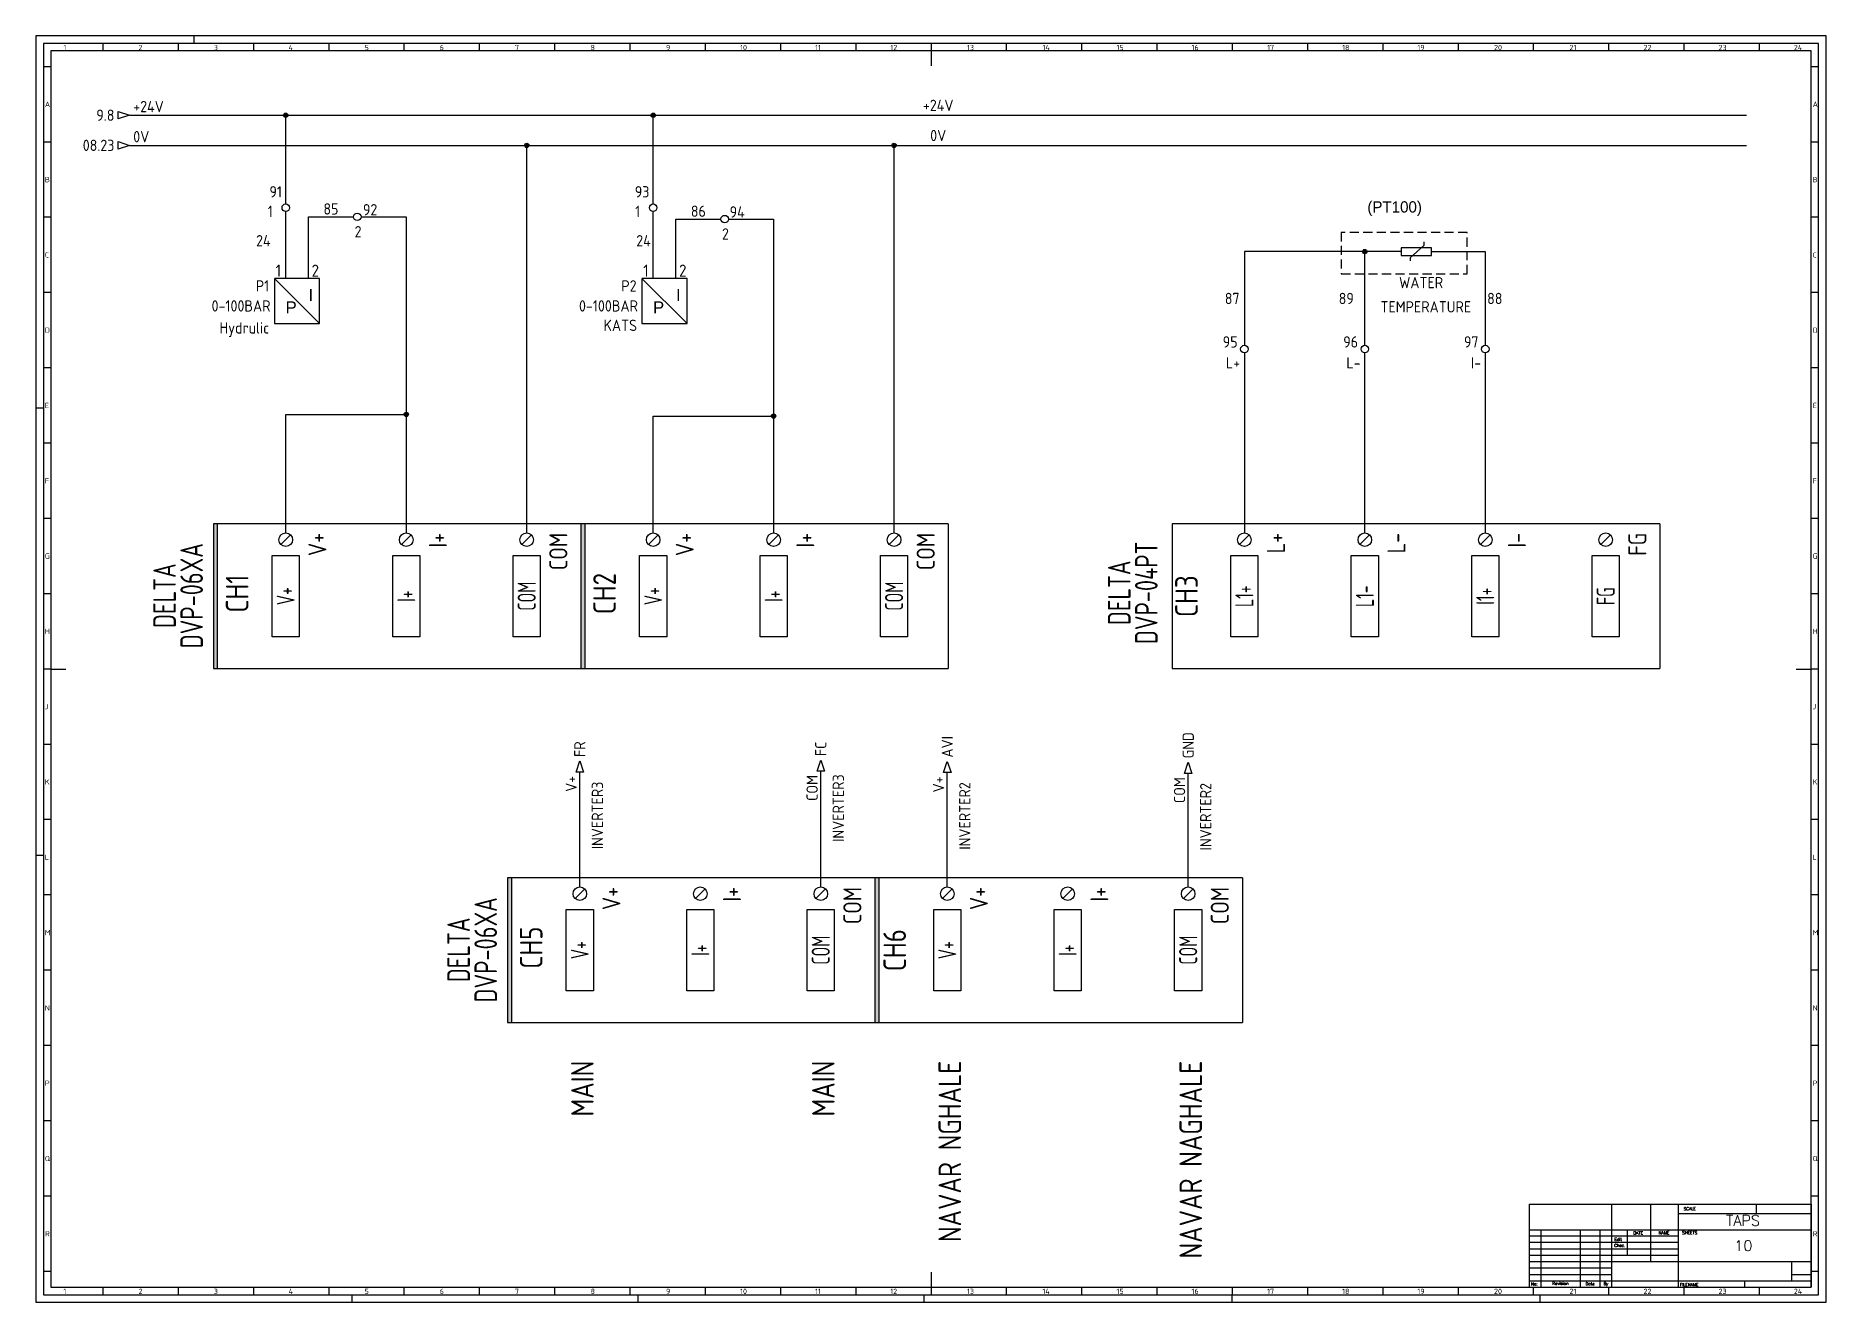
# Model space of a CAD drawing. Header units: millimetres. Extents: x 0 to 1189, y 5 to 846.
import ezdxf
from ezdxf.enums import TextEntityAlignment as Align

# ---------------------------------------------------------------- set-up
doc = ezdxf.new("R2010")
doc.units = ezdxf.units.MM
doc.header["$LTSCALE"] = 12
doc.linetypes.add('DASHED', pattern=[0.75, 0.5, -0.25])
doc.linetypes.add('HIDDEN2', pattern=[0.1875, 0.125, -0.0625])
for name, color, linetype in [('025', 1, 'Continuous'), ('035', 5, 'Continuous'), ('07', 7, 'Continuous'), ('DESC', 1, 'Continuous'), ('LOCBOX', 92, 'HIDDEN2'), ('MISC', 2, 'Continuous'), ('RED_2.5mm^2', 1, 'Continuous'), ('SYMS', 7, 'Continuous'), ('TAGS', 51, 'Continuous'), ('TERMS', 4, 'Continuous'), ('WIRENO', 70, 'Continuous'), ('WIREREF', 61, 'Continuous'), ('WIREREF_DEST', 61, 'Continuous'), ('XREF', 7, 'Continuous')]:
    doc.layers.add(name, color=color, linetype=linetype)
doc.styles.add('ISO Proportional', font='isocp.shx')
doc.styles.add('WD', font='romans.shx')
doc.styles.add('WD_IEC', font='ISOCP2.shx', dxfattribs={"width": 0.9, "height": 4})

msp = doc.modelspace()

# ---------------------------------------------------------------- texts
at = {"layer": 'LOCBOX', "color": 0}
msp.add_text('(PT100)', height=7.5, dxfattribs=at).set_placement((902.4, 726.3), align=Align.BOTTOM_CENTER)

# ---------------------------------------------------------------- blocks, each defined once
blk = doc.blocks.new('IEC_border_a0')
at = {"layer": '035', "color": 0}
for p, q in [((0, 841), (0, 0)), ((1189, 841), (0, 841)), ((44.5, 836), (44.5, 831)), ((94.5, 836), (94.5, 831)), ((105, 841), (105, 836)), ((144.5, 836), (144.5, 831)), ((194.5, 836), (194.5, 831)), ((244.5, 836), (244.5, 831)), ((294.5, 836), (294.5, 831)), ((344.5, 836), (344.5, 831)), ((394.5, 836), (394.5, 831)), ((444.5, 836), (444.5, 831)), ((494.5, 836), (494.5, 831)), ((544.5, 836), (544.5, 831)), ((594.5, 836), (594.5, 831)), ((644.5, 836), (644.5, 831)), ((694.5, 836), (694.5, 831)), ((744.5, 836), (744.5, 831)), ((794.5, 836), (794.5, 831)), ((844.5, 836), (844.5, 831)), ((894.5, 836), (894.5, 831)), ((944.5, 836), (944.5, 831)), ((994.5, 836), (994.5, 831)), ((1044.5, 836), (1044.5, 831)), ((1094.5, 836), (1094.5, 831)), ((1144.5, 836), (1144.5, 831)), ((1189, 0), (1189, 841)), ((10, 820.5), (5, 820.5)), ((1184, 820.5), (1179, 820.5)), ((10, 770.5), (5, 770.5)), ((1184, 770.5), (1179, 770.5)), ((10, 720.5), (5, 720.5)), ((1184, 720.5), (1179, 720.5)), ((10, 670.5), (5, 670.5)), ((1184, 670.5), (1179, 670.5)), ((10, 620.5), (5, 620.5)), ((1184, 620.5), (1179, 620.5)), ((0, 594), (5, 594)), ((10, 570.5), (5, 570.5)), ((1184, 570.5), (1179, 570.5)), ((10, 520.5), (5, 520.5)), ((1184, 520.5), (1179, 520.5)), ((10, 470.5), (5, 470.5)), ((1184, 470.5), (1179, 470.5)), ((10, 420.5), (5, 420.5)), ((1184, 420.5), (1179, 420.5)), ((1184, 420.5), (1179, 420.5)), ((10, 370.5), (5, 370.5)), ((1184, 370.5), (1179, 370.5)), ((10, 320.5), (5, 320.5)), ((1184, 320.5), (1179, 320.5)), ((0, 297), (5, 297)), ((10, 270.5), (5, 270.5)), ((1184, 270.5), (1179, 270.5)), ((1184, 270.5), (1179, 270.5)), ((10, 220.5), (5, 220.5)), ((1184, 220.5), (1179, 220.5)), ((10, 170.5), (5, 170.5)), ((1184, 170.5), (1179, 170.5)), ((10, 120.5), (5, 120.5)), ((1184, 120.5), (1179, 120.5)), ((10, 70.5), (5, 70.5)), ((1184, 70.5), (1179, 70.5)), ((10, 20.4), (5.1, 20.4)), ((1184, 20.4), (1179, 20.4)), ((0, 0), (1189, 0)), ((44.5, 10), (44.5, 5)), ((94.5, 10), (94.5, 5)), ((144.5, 10), (144.5, 5)), ((194.5, 10), (194.5, 5)), ((210, 0), (210, 5)), ((244.5, 10), (244.5, 5)), ((294.5, 10), (294.5, 5)), ((344.5, 10), (344.5, 5)), ((394.5, 10), (394.5, 5)), ((400, 0), (400, 5)), ((444.5, 10), (444.5, 5)), ((494.5, 10), (494.5, 5)), ((544.5, 10), (544.5, 5)), ((590, 0), (590, 5)), ((594.5, 10), (594.5, 5)), ((644.5, 10), (644.5, 5)), ((694.5, 10), (694.5, 5)), ((744.5, 10), (744.5, 5)), ((744.5, 10), (744.5, 5)), ((794.5, 10), (794.5, 5)), ((794.5, 0), (794.5, 5)), ((844.5, 10), (844.5, 5)), ((894.5, 10), (894.5, 5)), ((944.5, 10), (944.5, 5)), ((994.5, 10), (994.5, 5)), ((999, 0), (999, 5)), ((1044.5, 10), (1044.5, 5)), ((1094.5, 10), (1094.5, 5)), ((1144.5, 10), (1144.5, 5))]:
    blk.add_line(p, q, dxfattribs=at)
blk.add_lwpolyline([(10, 10), (1179, 10), (1179, 831), (10, 831)], close=True, dxfattribs=at)
at = {"layer": '07', "color": 0}
for p, q in [((594.5, 831), (594.5, 821)), ((10, 420.5), (20, 420.5)), ((1169, 420.5), (1179, 420.5)), ((594.5, 20), (594.5, 10))]:
    blk.add_line(p, q, dxfattribs=at)
blk.add_lwpolyline([(5, 5), (1184, 5), (1184, 836), (5, 836)], close=True, dxfattribs=at)
at = {"layer": '035', "color": 0, "style": 'ISO Proportional'}
for s, p in [('1', (18.3, 831.5)), ('2', (68.2, 831.5)), ('3', (118.2, 831.5)), ('4', (167.9, 831.5)), ('5', (218.3, 831.5)), ('6', (268.2, 831.5)), ('7', (318.2, 831.5)), ('8', (368.4, 831.5)), ('9', (418.5, 831.5)), ('10', (467.7, 831.5)), ('11', (517.5, 831.5)), ('12', (567.5, 831.5)), ('13', (618.4, 831.5)), ('14', (668.5, 831.5)), ('15', (717.7, 831.5)), ('16', (767.5, 831.5)), ('17', (817.7, 831.5)), ('18', (867.5, 831.5)), ('19', (917.5, 831.5)), ('20', (968.4, 831.5)), ('21', (1018.5, 831.5)), ('22', (1067.7, 831.5)), ('23', (1117.5, 831.5)), ('24', (1167.5, 831.5)), ('A', (6, 793.8)), ('A', (1180, 793.8)), ('B', (6, 743.8)), ('B', (1180, 743.8)), ('C', (6, 693.8)), ('C', (1180, 693.8)), ('D', (6, 643.8)), ('D', (1180, 643.8)), ('E', (6, 593.8)), ('E', (1180, 593.8)), ('F', (6, 543.8)), ('F', (1180, 543.8)), ('G', (6, 493.8)), ('G', (1180, 493.8)), ('H', (6, 443.8)), ('H', (1180, 443.8)), ('J', (6, 393.8)), ('J', (1180, 393.8)), ('K', (6, 343.8)), ('K', (1180, 343.8)), ('L', (6, 293.7)), ('L', (1180, 293.7)), ('M', (6, 243.7)), ('M', (1180, 243.7)), ('N', (6, 193.7)), ('N', (1180, 193.7)), ('P', (6, 143.7)), ('P', (1180, 143.7)), ('Q', (6, 93.7)), ('Q', (1180, 93.7)), ('R', (6.1, 43.7)), ('R', (1180, 43.7)), ('1', (18.3, 5.5)), ('2', (68.2, 5.5)), ('3', (118.2, 5.5)), ('4', (167.9, 5.5)), ('5', (218.3, 5.5)), ('6', (268.2, 5.5)), ('7', (318.2, 5.5)), ('8', (368.4, 5.5)), ('9', (418.5, 5.5)), ('10', (467.7, 5.5)), ('11', (517.5, 5.5)), ('12', (567.5, 5.5)), ('13', (618.4, 5.5)), ('14', (668.5, 5.5)), ('15', (717.7, 5.5)), ('16', (767.5, 5.5)), ('17', (817.7, 5.5)), ('18', (867.5, 5.5)), ('19', (917.5, 5.5)), ('20', (968.4, 5.5)), ('21', (1018.5, 5.5)), ('22', (1067.7, 5.5)), ('23', (1117.5, 5.5)), ('24', (1167.5, 5.5))]:
    blk.add_text(s, height=3.5, dxfattribs=at).set_placement(p)
blk = doc.blocks.new('IEC_tblock_a0')
at = {"layer": '035'}
for p, q in [((-106.6, 55.2), (-106.6, 17)), ((-88.4, 48.9), (0, 48.9)), ((-36.4, 55.2), (-36.4, 48.9)), ((-179.4, 38.2), (-179.4, 0)), ((-153.4, 38.2), (-153.4, 0)), ((-140.4, 38.2), (-140.4, 0)), ((-122.2, 38.2), (-122.2, 21.2)), ((-187.2, 34), (-88.4, 34)), ((-187.2, 29.8), (-88.4, 29.8)), ((-187.2, 25.5), (-88.4, 25.5)), ((-187.2, 21.2), (-88.4, 21.2)), ((-187.2, 17), (-132.6, 17)), ((-187.2, 12.8), (-132.6, 12.8)), ((-187.2, 8.5), (-132.6, 8.5)), ((-187.2, 4.2), (0, 4.2)), ((-44.2, 4.2), (-44.2, 0)), ((-13, 8.5), (0, 8.5))]:
    blk.add_line(p, q, dxfattribs=at)
at = {"layer": '07'}
for p, q in [((-187.2, 55.2), (0, 55.2)), ((-187.2, 55.2), (-187.2, 0)), ((-132.6, 55.2), (-132.6, 0)), ((-88.4, 55.2), (-88.4, 0)), ((0, 55.2), (0, 0)), ((-187.2, 38.2), (0, 38.2)), ((-132.6, 17), (0, 17)), ((-13, 17), (-13, 4.2)), ((-187.2, 0), (0, 0))]:
    blk.add_line(p, q, dxfattribs=at)
at = {"style": 'WD'}
for tag, p in [('SCALE', (-69.9, 51.1)), ('SH', (-8.7, 10.1)), ('FILENAME', (-68.1, 0.8))]:
    blk.add_attdef(tag, p, '', height=2, dxfattribs=at)
for tag, height, p in [('CKDATE', 2, (-114.9, 26.6)), ('EDDATE', 2, (-115, 30.8)), ('EDBY', 2, (-98, 30.9)), ('CKBY', 2, (-97.9, 26.3)), ('PROJDESC', 5, (-45.9, 29.2)), ('DWGDESC', 5, (-44.9, 19.7)), ('DWGNO', 3.5, (-48.5, 9.5))]:
    blk.add_attdef(tag, text='', height=height, dxfattribs=at).set_placement(p, align=Align.CENTER)
at = {"style": 'WD', "flags": 1}
blk.add_attdef('WD_TB', (-120.9, 11.9), '', height=2, dxfattribs=at)
at = {"layer": '025', "style": 'WD'}
for s, p in [('SCALE', (-80.6, 51.1)), ('NAME', (-97.7, 35.1)), ('No:', (-183.8, 1.2)), ('Revision', (-166.5, 1.5)), ('Date', (-146.8, 1.3)), ('By', (-136.3, 1.4))]:
    blk.add_text(s, height=2, dxfattribs=at).set_placement(p, align=Align.CENTER)
for s, p in [('DATE', (-118, 35)), ('SHEETS', (-85.6, 35.2)), ('Chec.', (-130.8, 26.7)), ('Edit', (-130.6, 30.7)), ('FILENAME', (-87.2, 0.6))]:
    blk.add_text(s, height=2, dxfattribs=at).set_placement(p)
blk = doc.blocks.new('PLCIO_478F')
h = blk.add_hatch(color=256)
h.dxf.hatch_style = 1
h.paths.add_polyline_path([(-45.5, 48), (-48, 48), (-48, -48), (-45.5, -48)])
blk.add_line((196, 48), (196, -48))
at = {"layer": 'SYMS'}
for p, q in [((-48, 48), (-48, -48)), ((196, 48), (-48, 48)), ((-45.5, 48), (-45.5, -48)), ((-3.2, 34.3), (3.2, 40.7)), ((76.8, 34.3), (83.2, 40.7)), ((156.8, 34.3), (163.2, 40.7)), ((-9, -27), (-9, 27)), ((-9, 27), (9, 27)), ((9, 27), (9, -27)), ((71, -27), (71, 27)), ((71, 27), (89, 27)), ((89, 27), (89, -27)), ((151, -27), (151, 27)), ((151, 27), (169, 27)), ((169, 27), (169, -27)), ((9, -27), (-9, -27)), ((89, -27), (71, -27)), ((169, -27), (151, -27)), ((-48, -48), (196, -48))]:
    blk.add_line(p, q, dxfattribs=at)
for centre in [(0, 37.5), (80, 37.5), (160, 37.5)]:
    blk.add_circle(centre, 4.5, dxfattribs=at)
at = {"layer": 'SYMS', "style": 'WD_IEC', "width": 0.9}
for tag, p in [('TERMDESC01', (6.2, 60)), ('TERMDESC02', (86.2, 60)), ('TERMDESC03', (166.2, 60))]:
    blk.add_attdef(tag, text='', height=12, rotation=90, dxfattribs=at).set_placement(p, align=Align.TOP_LEFT)
at = {"layer": 'SYMS', "style": 'WD_IEC', "width": 0.9, "flags": 1}
for tag, p in [('X2TERM01', (0, 42)), ('X2TERM02', (80, 42)), ('X2TERM03', (160, 42))]:
    blk.add_attdef(tag, text='', height=1.92, rotation=90, dxfattribs=at).set_placement(p, align=Align.RIGHT)
at = {"layer": 'SYMS', "style": 'WD_IEC', "width": 0.9}
for tag, p in [('TERM01', (15, 42)), ('TERM02', (95, 42)), ('TERM03', (175, 42))]:
    blk.add_attdef(tag, text='', height=12, rotation=90, dxfattribs=at).set_placement(p, align=Align.TOP_RIGHT)
at = {"layer": 'SYMS', "style": 'WD_IEC'}
for tag, width, p in [('INST', 0.8, (-159, 0)), ('MFG', 0.8, (-123, 0)), ('CAT', 0.8, (-105, 0)), ('LINE1', 0.9, (-87, 0)), ('LINE2', 0.9, (-69, 0)), ('DESC', 0.9, (-50.8, 0)), ('TAG', 0.9, (-26.9, -0.2)), ('LOC', 0.8, (-141, 0))]:
    blk.add_attdef(tag, text='', height=15, rotation=90, dxfattribs=dict(at, width=width)).set_placement(p, align=Align.CENTER)
at = {"layer": 'SYMS', "style": 'WD_IEC', "width": 0.7}
for tag, p in [('TAGA01', (0, 0)), ('TAGA02', (80, 0)), ('TAGA03', (160, 0))]:
    blk.add_attdef(tag, text='', height=12, rotation=90, dxfattribs=at).set_placement(p, align=Align.MIDDLE_CENTER)
at = {"layer": 'SYMS', "linetype": 'Continuous', "style": 'WD_IEC', "width": 0.9, "flags": 9}
blk.add_attdef('ASSYCODE', text='', height=1.92, rotation=90, dxfattribs=at).set_placement((-102.9, -22.1), align=Align.CENTER)
at = {"layer": 'SYMS', "style": 'WD_IEC', "width": 0.9}
for tag, p in [('DESCA01', (-9, -111)), ('DESCB01', (9, -111)), ('DESCC01', (27, -111)), ('DESCD01', (45, -111)), ('DESCE01', (63, -111)), ('DESCA02', (71, -111)), ('DESCB02', (89, -111)), ('DESCC02', (107, -111)), ('DESCD02', (125, -111)), ('DESCE02', (143, -111)), ('DESCA03', (151, -111)), ('DESCB03', (169, -111)), ('DESCC03', (187, -111)), ('DESCD03', (205, -111)), ('DESCE03', (223, -111))]:
    blk.add_attdef(tag, text='', height=15, rotation=90, dxfattribs=at).set_placement(p, align=Align.RIGHT)
blk = doc.blocks.new('VIN1B10')
for p, q in [((0, 7.5), (0, 12.5)), ((7.5, 7.46), (7.5, 12.46)), ((3.75, 7.5), (-3.75, 7.5)), ((-3.75, 7.5), (11.25, -7.45)), ((-3.75, 7.46), (-3.75, -7.45)), ((11.25, 7.5), (3.75, 7.5)), ((11.25, -7.45), (11.25, 7.5)), ((-3.75, -7.45), (3.75, -7.45)), ((3.75, -7.45), (11.25, -7.45))]:
    blk.add_line(p, q)
at = {"char_height": 4, "attachment_point": 1}
for s, insert in [('{\\f@Arial Unicode MS|b0|i0|c0|p34;I}', (7.58, 4.08)), ('{\\f@Arial Unicode MS|b0|i0|c0|p34;P}', (-0.08, -0.06))]:
    blk.add_mtext_dynamic_manual_height_columns(s, width=2.8279, gutter_width=35, heights=[0], dxfattribs=dict(at, insert=insert))
at = {"style": 'WD_IEC'}
for tag, p in [('TERM01', (-0.64, 12.2)), ('TERM03', (6.86, 12.2))]:
    blk.add_attdef(tag, text='', height=2, rotation=90, dxfattribs=at).set_placement(p, align=Align.RIGHT)
at = {"style": 'WD_IEC', "flags": 1}
for tag, p, height in [('X2TERM01', (0, 12.5), 0.32), ('X2TERM03', (7.5, 12.46), 0.32), ('MFG', (12.06, 6.2), 1.5), ('X4LINK', (-3.8, 0), 0.32), ('X1LINK', (11.25, 0), 0.32), ('CAT', (12.06, 3.7), 1.5), ('ASSYCODE', (12.24, -4.45), 1), ('FAMILY', (12.24, -5.95), 1), ('CATDESC', (12.24, -7.45), 1)]:
    blk.add_attdef(tag, p, '', height=height, dxfattribs=at)
at = {"style": 'WD_IEC'}
for tag, p in [('INST', (-5.5, 9.21)), ('LOC', (-5.5, 6.21)), ('TAG1', (-5.5, 3.21)), ('DESC2', (-5.5, -8.24)), ('DESC1', (-5.5, -5.24)), ('WDTAGALT', (-5.5, -14.24)), ('DESC3', (-5.5, -11.24))]:
    blk.add_attdef(tag, text='', height=2.5, dxfattribs=at).set_placement(p, align=Align.RIGHT)
at = {"lineweight": 15, "style": 'WD_IEC'}
blk.add_attdef('XREF', text='', height=2.5, dxfattribs=at).set_placement((-5.5, -1.39), align=Align.RIGHT)
blk = doc.blocks.new('PLCIO_6325')
blk.add_line((276, 48), (276, -48))
at = {"layer": 'SYMS'}
for p, q in [((-48, 48), (-48, -48)), ((276, 48), (-48, 48)), ((-3.2, 34.3), (3.2, 40.7)), ((76.8, 34.3), (83.2, 40.7)), ((156.8, 34.3), (163.2, 40.7)), ((236.8, 34.3), (243.2, 40.7)), ((-9, -27), (-9, 27)), ((-9, 27), (9, 27)), ((9, 27), (9, -27)), ((71, -27), (71, 27)), ((71, 27), (89, 27)), ((89, 27), (89, -27)), ((151, -27), (151, 27)), ((151, 27), (169, 27)), ((169, 27), (169, -27)), ((231, -27), (231, 27)), ((231, 27), (249, 27)), ((249, 27), (249, -27)), ((9, -27), (-9, -27)), ((89, -27), (71, -27)), ((169, -27), (151, -27)), ((249, -27), (231, -27)), ((-48, -48), (276, -48))]:
    blk.add_line(p, q, dxfattribs=at)
for centre in [(0, 37.5), (80, 37.5), (160, 37.5), (240, 37.5)]:
    blk.add_circle(centre, 4.5, dxfattribs=at)
at = {"layer": 'SYMS', "style": 'WD_IEC', "width": 0.9}
for tag, p in [('TERMDESC01', (6.2, 60)), ('TERMDESC02', (86.2, 60)), ('TERMDESC03', (166.2, 60)), ('TERMDESC04', (246.2, 60))]:
    blk.add_attdef(tag, text='', height=12, rotation=90, dxfattribs=at).set_placement(p, align=Align.TOP_LEFT)
at = {"layer": 'SYMS', "style": 'WD_IEC', "width": 0.9, "flags": 1}
for tag, p in [('X2TERM01', (0, 42)), ('X2TERM02', (80, 42)), ('X2TERM03', (160, 42)), ('X2TERM04', (240, 42))]:
    blk.add_attdef(tag, text='', height=1.92, rotation=90, dxfattribs=at).set_placement(p, align=Align.RIGHT)
at = {"layer": 'SYMS', "style": 'WD_IEC', "width": 0.9}
for tag, p in [('TERM01', (15, 42)), ('TERM02', (95, 42)), ('TERM03', (175, 42)), ('TERM04', (255, 42))]:
    blk.add_attdef(tag, text='', height=12, rotation=90, dxfattribs=at).set_placement(p, align=Align.TOP_RIGHT)
at = {"layer": 'SYMS', "style": 'WD_IEC'}
for tag, width, p in [('INST', 0.8, (-159, 0)), ('MFG', 0.8, (-123, 0)), ('CAT', 0.8, (-105, 0)), ('LINE1', 0.9, (-87, 0)), ('LINE2', 0.9, (-69, 0)), ('DESC', 0.9, (-50.8, 0)), ('TAG', 0.9, (-30.9, 0)), ('LOC', 0.8, (-141, 0))]:
    blk.add_attdef(tag, text='', height=15, rotation=90, dxfattribs=dict(at, width=width)).set_placement(p, align=Align.CENTER)
at = {"layer": 'SYMS', "style": 'WD_IEC', "width": 0.7}
for tag, p in [('TAGA01', (0, 0)), ('TAGA02', (80, 0)), ('TAGA03', (160, 0)), ('TAGA04', (240, 0))]:
    blk.add_attdef(tag, text='', height=12, rotation=90, dxfattribs=at).set_placement(p, align=Align.MIDDLE_CENTER)
at = {"layer": 'SYMS', "linetype": 'Continuous', "style": 'WD_IEC', "width": 0.9, "flags": 9}
blk.add_attdef('ASSYCODE', text='', height=1.92, rotation=90, dxfattribs=at).set_placement((-102.9, -22.1), align=Align.CENTER)
at = {"layer": 'SYMS', "style": 'WD_IEC', "width": 0.9}
for tag, p in [('DESCA01', (-9, -111)), ('DESCB01', (9, -111)), ('DESCC01', (27, -111)), ('DESCD01', (45, -111)), ('DESCE01', (63, -111)), ('DESCA02', (71, -111)), ('DESCB02', (89, -111)), ('DESCC02', (107, -111)), ('DESCD02', (125, -111)), ('DESCE02', (143, -111)), ('DESCA03', (151, -111)), ('DESCB03', (169, -111)), ('DESCC03', (187, -111)), ('DESCD03', (205, -111)), ('DESCE03', (223, -111)), ('DESCA04', (231, -111)), ('DESCB04', (249, -111)), ('DESCC04', (267, -111)), ('DESCD04', (285, -111)), ('DESCE04', (303, -111))]:
    blk.add_attdef(tag, text='', height=15, rotation=90, dxfattribs=at).set_placement(p, align=Align.RIGHT)
blk = doc.blocks.new('HRE1B')
for p, q in [((-5, 0), (-10, 0)), ((2.49, 2.08), (-2.04, -2.04)), ((2.52, 3.3), (2.49, 2.08)), ((5, 0), (10, 0)), ((-2.04, -2.04), (-2.04, -3.01))]:
    blk.add_line(p, q)
blk.add_lwpolyline([(-5, -1.25), (5, -1.25), (5, 1.25), (-5, 1.25)], close=True)
at = {"style": 'WD_IEC'}
for tag, p in [('INST', (-7.5, 11.12)), ('TAG1', (-7.5, 4.12)), ('LOC', (-7.5, 7.62)), ('DESC1', (-7.5, -7.25)), ('DESC3', (-7.5, -14.25)), ('DESC2', (-7.5, -10.75))]:
    blk.add_attdef(tag, text='', height=2.5, dxfattribs=at).set_placement(p, align=Align.RIGHT)
for tag, p, height, flags in [('MFG', (7.42, 12.12), 1.5, 9), ('CAT', (7.42, 9.62), 1.5, 9), ('X4TERM01', (-10, 0), 0.32, 1), ('TERM01', (-10, 1), 2, 8), ('X1TERM02', (10, 0), 0.32, 1), ('ASSYCODE', (6, -2.75), 1, 1), ('FAMILY', (6, -4.25), 1, 1), ('CATDESC', (6, -5.75), 1, 1)]:
    blk.add_attdef(tag, p, '', height=height, dxfattribs=dict(at, flags=flags))
blk.add_attdef('RATING1', (-2.58, 4.12), '', height=2.5, dxfattribs=at)
at = {"style": 'WD_IEC', "flags": 8}
blk.add_attdef('TERM02', text='', height=2, dxfattribs=at).set_placement((10, 1), align=Align.RIGHT)
blk = doc.blocks.new('WDDOT')
for radius in [0.72, 0.449, 0.223]:
    blk.add_circle((0, 0), radius)
blk = doc.blocks.new('HA1S2')
blk.add_lwpolyline([(0, 3.75), (1.25, 0), (-1.25, 0)], close=True)
at = {"style": 'WD_IEC'}
blk.add_attdef('XREF', text='', height=2.5, rotation=90, dxfattribs=at).set_placement((0, 5), align=Align.MIDDLE_LEFT)
at = {"style": 'WD_IEC', "flags": 1}
blk.add_attdef('SIGCODE', text='', height=1, dxfattribs=at).set_placement((-2.5, 1.8), align=Align.RIGHT)
blk.add_attdef('X8TERM01', (0, 0), '', height=0.32, dxfattribs=at)
at = {"style": 'WD_IEC', "flags": 8}
blk.add_attdef('WIRENO', text='', height=2.5, rotation=90, dxfattribs=at).set_placement((-1, -1.25), align=Align.RIGHT)
at = {"style": 'WD_IEC'}
blk.add_attdef('DESC1', text='', height=2.5, rotation=90, dxfattribs=at).set_placement((1, -1.25), align=Align.TOP_RIGHT)
blk = doc.blocks.new('VT0002')
blk.add_circle((0, 0), 1.25)
at = {"style": 'WD_IEC'}
for tag, p in [('INST', (-2.25, 6.5)), ('LOC', (-2.25, 3.5)), ('DESC1', (-2.25, -6.25)), ('DESC3', (-2.25, -12.25)), ('DESC2', (-2.25, -9.25))]:
    blk.add_attdef(tag, text='', height=2.5, dxfattribs=at).set_placement(p, align=Align.RIGHT)
at = {"style": 'WD_IEC', "flags": 1}
for tag, p, height in [('ASSYCODE', (2.75, 10.75), 1), ('CATDESC', (2.75, 9.25), 1), ('MFG', (2.75, 7.25), 1.5), ('CAT', (2.75, 4.75), 1.5), ('X4PIN01', (-1.25, 1), 0.25), ('X4TERM01', (-1.25, 0), 0.25), ('X4TERMDESC01', (-1.25, 0.5), 0.4), ('STRIPSEQ', (0, 0), 0.025), ('X2PIN01', (0, 2.25), 0.25), ('X2TERM01', (0, 1.25), 0.25), ('X8PIN01', (0, -0.25), 0.25), ('X2TERMDESC01', (0, 1.75), 0.4), ('X1PIN01', (1.25, 1), 0.25), ('X1TERM01', (1.25, 0), 0.25), ('X1TERMDESC01', (1.25, 0.5), 0.4), ('LINKTERM', (0, -0.04), 0.025), ('X8TERM01', (0, -1.25), 0.25), ('X8TERMDESC01', (0, -0.75), 0.4)]:
    blk.add_attdef(tag, p, '', height=height, dxfattribs=at)
at = {"style": 'WD_IEC', "flags": 8}
for tag, height, p in [('TAGSTRIP', 2.5, (-2.25, 0.5)), ('TERM01', 2, (-2.25, -3.25))]:
    blk.add_attdef(tag, text='', height=height, dxfattribs=at).set_placement(p, align=Align.RIGHT)
blk = doc.blocks.new('HT0002')
blk.add_circle((0, 0), 1.25)
at = {"style": 'WD_IEC'}
for tag, p in [('INST', (-2.25, 6.5)), ('LOC', (-2.25, 3.5)), ('DESC1', (-2.25, -6.25)), ('DESC3', (-2.25, -12.25)), ('DESC2', (-2.25, -9.25))]:
    blk.add_attdef(tag, text='', height=2.5, dxfattribs=at).set_placement(p, align=Align.RIGHT)
at = {"style": 'WD_IEC', "flags": 1}
for tag, p, height in [('ASSYCODE', (2.75, 10.75), 1), ('CATDESC', (2.75, 9.25), 1), ('MFG', (2.75, 7.25), 1.5), ('CAT', (2.75, 4.75), 1.5), ('X4PIN01', (-1.25, 1), 0.25), ('X4TERM01', (-1.25, 0), 0.25), ('X4TERMDESC01', (-1.25, 0.5), 0.4), ('STRIPSEQ', (0, 0), 0.025), ('X2PIN01', (0, 2.25), 0.25), ('X2TERM01', (0, 1.25), 0.25), ('X8PIN01', (0, -0.25), 0.25), ('X2TERMDESC01', (0, 1.75), 0.4), ('X1PIN01', (1.25, 1), 0.25), ('X1TERM01', (1.25, 0), 0.25), ('X1TERMDESC01', (1.25, 0.5), 0.4), ('LINKTERM', (0, -0.04), 0.025), ('X8TERM01', (0, -1.25), 0.25), ('X8TERMDESC01', (0, -0.75), 0.4)]:
    blk.add_attdef(tag, p, '', height=height, dxfattribs=at)
at = {"style": 'WD_IEC', "flags": 8}
for tag, height, p in [('TAGSTRIP', 2.5, (-2.25, 0.5)), ('TERM01', 2, (-2.25, -3.25))]:
    blk.add_attdef(tag, text='', height=height, dxfattribs=at).set_placement(p, align=Align.RIGHT)
blk = doc.blocks.new('HA1D3')
blk.add_lwpolyline([(0, 0), (-3.75, -1.25), (-3.75, 1.25)], close=True)
at = {"style": 'WD_IEC'}
blk.add_attdef('XREF', text='', height=2.5, dxfattribs=at).set_placement((-5, 0), align=Align.MIDDLE_RIGHT)
at = {"style": 'WD_IEC', "flags": 1}
blk.add_attdef('SIGCODE', text='', height=1, dxfattribs=at).set_placement((-2.5, 1.8), align=Align.RIGHT)
at = {"style": 'WD_IEC'}
for tag, p, height, flags in [('X1TERM01', (0, 0), 0.32, 1), ('WIRENO', (1.25, 1), 2.5, 8)]:
    blk.add_attdef(tag, p, '', height=height, dxfattribs=dict(at, flags=flags))
blk.add_attdef('DESC1', text='', height=2.5, dxfattribs=at).set_placement((1.25, -1), align=Align.TOP_LEFT)
blk = doc.blocks.new('WD_WNH')
at = {"linetype": 'Continuous', "style": 'WD_IEC', "width": 0.8}
blk.add_attdef('WIRENO', text='', height=2.5, dxfattribs=at).set_placement((0, 0.75), align=Align.CENTER)
at = {"style": 'WD_IEC', "flags": 1}
for tag, p in [('W08USER', (0, 0.375)), ('W04USER', (0, 0.875)), ('W05USER', (0, 0.75)), ('W09USER', (0, 0.25)), ('W03USER', (0, 1)), ('W06USER', (0, 0.625)), ('W07USER', (0, 0.5)), ('W02USER', (0, 1.125)), ('W01USER', (0, 1.25)), ('W10USER', (0, 0.125))]:
    blk.add_attdef(tag, text='', height=0.08, dxfattribs=at).set_placement(p, align=Align.CENTER)
blk = doc.blocks.new('WD_WNV')
at = {"linetype": 'Continuous', "style": 'WD_IEC', "width": 0.8}
blk.add_attdef('WIRENO', text='', height=2.5, dxfattribs=at).set_placement((-1.6, 0), align=Align.MIDDLE_RIGHT)
at = {"style": 'WD_IEC', "flags": 1}
for tag, p in [('W08USER', (-1, 0.375)), ('W04USER', (-1, 0.875)), ('W05USER', (-1, 0.75)), ('W09USER', (-1, 0.25)), ('W03USER', (-1, 1)), ('W06USER', (-1, 0.625)), ('W07USER', (-1, 0.5)), ('W02USER', (-1, 1.125)), ('W01USER', (-1, 1.25)), ('W10USER', (-1, 0.125))]:
    blk.add_attdef(tag, text='', height=0.08, dxfattribs=at).set_placement(p, align=Align.CENTER)

# ---------------------------------------------------------------- linework, layer by layer
at = {"layer": 'LOCBOX', "color": 0, "linetype": 'DASHED'}
msp.add_lwpolyline([(950.6, 715.4), (867, 715.4), (867, 687.9), (950.6, 687.9)], close=True, dxfattribs=at)
at = {"layer": 'RED_2.5mm^2', "color": 0}
for p, q in [((62.2, 793.2), (1136.1, 793.2)), ((166, 734.3), (166, 793.2)), ((410, 734.3), (410, 793.2)), ((62.2, 773.2), (1136.1, 773.2)), ((326, 515.8), (326, 773.2)), ((570, 515.8), (570, 773.2)), ((166, 694.7), (166, 729.3)), ((181, 694.6), (181, 725.7)), ((181, 725.7), (211, 725.7)), ((216, 725.7), (246, 725.7)), ((246, 725.7), (246, 515.8)), ((410, 694.7), (410, 729.3)), ((425, 694.6), (425, 724.2)), ((425, 724.2), (455, 724.2)), ((460, 724.2), (490, 724.2)), ((490, 724.2), (490, 515.8)), ((896.8, 702.6), (802.6, 702.6)), ((802.6, 702.6), (802.6, 640.4)), ((882.6, 640.4), (882.6, 702.6)), ((936.8, 702.6), (962.6, 702.6)), ((962.6, 702.6), (962.6, 640.4)), ((802.6, 635.4), (802.6, 515.8)), ((882.6, 515.8), (882.6, 635.4)), ((962.6, 635.4), (962.6, 515.8)), ((166, 515.8), (166, 594.5)), ((166, 594.5), (246, 594.5)), ((410, 515.8), (410, 593.4)), ((410, 593.4), (490, 593.4)), ((361.3, 280.7), (361.3, 357)), ((521.3, 280.7), (521.3, 357.5)), ((605.3, 280.7), (605.3, 356.6)), ((765.3, 280.7), (765.3, 356.1))]:
    msp.add_line(p, q, dxfattribs=at)

# ---------------------------------------------------------------- block references
msp.add_blockref('IEC_border_a0', (0, 4.9))
ref = msp.add_blockref('IEC_tblock_a0', (1179, 14.9))
ref.add_attrib('SH', '10', (1128, 39), dxfattribs={"height": 7, "style": 'WD'})
ref.add_attrib('PROJDESC', 'TAPS', dxfattribs={"height": 7, "style": 'WD'}).set_placement((1133.8, 55.7), align=Align.CENTER)
at = {"layer": 'SYMS'}
ref = msp.add_blockref('HA1D3', (62.2, 793.2), dxfattribs=dict(at, xscale=2, yscale=2, zscale=2))
ref.add_attrib('XREF', '9.8', dxfattribs={"layer": 'XREF', "height": 7.5, "style": 'WD_IEC'}).set_placement((52.2, 793.2), align=Align.MIDDLE_RIGHT)
ref.add_attrib('WIRENO', '+24V', (64.7, 795.2), dxfattribs={"layer": 'WIREREF_DEST', "height": 7.5, "style": 'WD_IEC', "flags": 8})
at = {"layer": 'SYMS', "color": 0, "xscale": 2, "yscale": 2, "zscale": 2}
for p in [(166, 793.2), (410, 793.2), (326, 773.2), (570, 773.2), (882.6, 702.6), (246, 594.5), (490, 593.4)]:
    msp.add_blockref('WDDOT', p, dxfattribs=at)
at = {"layer": 'SYMS'}
ref = msp.add_blockref('HA1D3', (62.2, 773.2), dxfattribs=dict(at, xscale=2, yscale=2, zscale=2))
ref.add_attrib('XREF', '08.23', dxfattribs={"layer": 'XREF', "height": 7.5, "style": 'WD_IEC'}).set_placement((52.2, 773.2), align=Align.MIDDLE_RIGHT)
ref.add_attrib('WIRENO', '0V', (64.7, 775.2), dxfattribs={"layer": 'WIREREF_DEST', "height": 7.5, "style": 'WD_IEC', "flags": 8})
at = {"layer": 'SYMS', "color": 0}
ref = msp.add_blockref('VT0002', (166, 731.8), dxfattribs=dict(at, xscale=2, yscale=2, zscale=2))
ref.add_attrib('TERM01', '1', dxfattribs={"layer": 'TERMS', "height": 7.5, "style": 'WD_IEC', "flags": 8}).set_placement((157.4, 725.6), align=Align.RIGHT)
ref.add_attrib('TAGSTRIP', '91', dxfattribs={"layer": 'TAGS', "height": 7.5, "style": 'WD_IEC', "flags": 8}).set_placement((163.5, 738.6), align=Align.RIGHT)
ref = msp.add_blockref('VT0002', (410, 731.8), dxfattribs=dict(at, xscale=2, yscale=2, zscale=2))
ref.add_attrib('TERM01', '1', dxfattribs={"layer": 'TERMS', "height": 7.5, "style": 'WD_IEC', "flags": 8}).set_placement((401.4, 725.6), align=Align.RIGHT)
ref.add_attrib('TAGSTRIP', '93', dxfattribs={"layer": 'TAGS', "height": 7.5, "style": 'WD_IEC', "flags": 8}).set_placement((407.5, 738.6), align=Align.RIGHT)
ref = msp.add_blockref('HT0002', (213.5, 725.7), dxfattribs=dict(at, xscale=2, yscale=2, zscale=2))
ref.add_attrib('TERM01', '2', dxfattribs={"layer": 'TERMS', "height": 7.5, "style": 'WD_IEC', "flags": 8}).set_placement((216.3, 712.1), align=Align.RIGHT)
ref.add_attrib('TAGSTRIP', '92', dxfattribs={"layer": 'TAGS', "height": 7.5, "style": 'WD_IEC', "flags": 8}).set_placement((226.8, 726.7), align=Align.RIGHT)
ref = msp.add_blockref('HT0002', (457.5, 724.2), dxfattribs=dict(at, xscale=2, yscale=2, zscale=2))
ref.add_attrib('TERM01', '2', dxfattribs={"layer": 'TERMS', "height": 7.5, "style": 'WD_IEC', "flags": 8}).set_placement((460.3, 710.6), align=Align.RIGHT)
ref.add_attrib('TAGSTRIP', '94', dxfattribs={"layer": 'TAGS', "height": 7.5, "style": 'WD_IEC', "flags": 8}).set_placement((470.8, 725.2), align=Align.RIGHT)
ref = msp.add_blockref('HRE1B', (916.8, 702.6), dxfattribs=dict(at, xscale=2, yscale=2, zscale=2))
ref.add_attrib('DESC2', 'TEMPERATURE', dxfattribs={"layer": 'DESC', "height": 7.5, "style": 'WD_IEC'}).set_placement((953.2, 662.2), align=Align.RIGHT)
ref.add_attrib('DESC1', 'WATER', dxfattribs={"layer": 'DESC', "height": 7.5, "style": 'WD_IEC'}).set_placement((934.6, 678.3), align=Align.RIGHT)
ref = msp.add_blockref('VIN1B10', (166, 669.7), dxfattribs=dict(at, xscale=2, yscale=2, zscale=2))
ref.add_attrib('TERM03', '2', dxfattribs={"layer": 'TERMS', "height": 8, "style": 'WD_IEC'}).set_placement((188.1, 686), align=Align.RIGHT)
ref.add_attrib('TAG1', 'P1', dxfattribs={"layer": 'TAGS', "height": 7.5, "style": 'WD_IEC'}).set_placement((155, 676.1), align=Align.RIGHT)
ref.add_attrib('DESC1', '0-100BAR', dxfattribs={"layer": 'DESC', "height": 7.5, "style": 'WD_IEC'}).set_placement((155.9, 662.8), align=Align.RIGHT)
ref.add_attrib('DESC2', 'Hydrulic', dxfattribs={"layer": 'DESC', "height": 7.5, "style": 'WD_IEC'}).set_placement((155, 648.2), align=Align.RIGHT)
ref.add_attrib('TERM01', '1', dxfattribs={"layer": 'TERMS', "height": 8, "style": 'WD_IEC'}).set_placement((162.9, 686), align=Align.RIGHT)
ref = msp.add_blockref('VIN1B10', (410, 669.7), dxfattribs=dict(at, xscale=2, yscale=2, zscale=2))
ref.add_attrib('TERM03', '2', dxfattribs={"layer": 'TERMS', "height": 8, "style": 'WD_IEC'}).set_placement((432.1, 686), align=Align.RIGHT)
ref.add_attrib('TAG1', 'P2', dxfattribs={"layer": 'TAGS', "height": 7.5, "style": 'WD_IEC'}).set_placement((399, 676.1), align=Align.RIGHT)
ref.add_attrib('DESC1', '0-100BAR', dxfattribs={"layer": 'DESC', "height": 7.5, "style": 'WD_IEC'}).set_placement((399.9, 662.8), align=Align.RIGHT)
ref.add_attrib('DESC2', 'KATS', dxfattribs={"layer": 'DESC', "height": 7.5, "style": 'WD_IEC'}).set_placement((399.3, 649.9), align=Align.RIGHT)
ref.add_attrib('TERM01', '1', dxfattribs={"layer": 'TERMS', "height": 8, "style": 'WD_IEC'}).set_placement((406.9, 686), align=Align.RIGHT)
ref = msp.add_blockref('VT0002', (802.6, 637.9), dxfattribs=dict(at, xscale=2, yscale=2, zscale=2))
ref.add_attrib('TERM01', 'L+', dxfattribs={"layer": 'TERMS', "height": 7.5, "style": 'WD_IEC', "flags": 8}).set_placement((799.8, 625), align=Align.RIGHT)
ref.add_attrib('TAGSTRIP', '95', dxfattribs={"layer": 'TAGS', "height": 7.5, "style": 'WD_IEC', "flags": 8}).set_placement((798.1, 638.9), align=Align.RIGHT)
ref = msp.add_blockref('VT0002', (882.6, 637.9), dxfattribs=dict(at, xscale=2, yscale=2, zscale=2))
ref.add_attrib('TERM01', 'L-', dxfattribs={"layer": 'TERMS', "height": 7.5, "style": 'WD_IEC', "flags": 8}).set_placement((879.8, 625), align=Align.RIGHT)
ref.add_attrib('TAGSTRIP', '96', dxfattribs={"layer": 'TAGS', "height": 7.5, "style": 'WD_IEC', "flags": 8}).set_placement((878.1, 638.9), align=Align.RIGHT)
ref = msp.add_blockref('VT0002', (962.6, 637.9), dxfattribs=dict(at, xscale=2, yscale=2, zscale=2))
ref.add_attrib('TERM01', 'I-', dxfattribs={"layer": 'TERMS', "height": 7.5, "style": 'WD_IEC', "flags": 8}).set_placement((959.8, 625), align=Align.RIGHT)
ref.add_attrib('TAGSTRIP', '97', dxfattribs={"layer": 'TAGS', "height": 7.5, "style": 'WD_IEC', "flags": 8}).set_placement((958.1, 638.9), align=Align.RIGHT)
ref = msp.add_blockref('PLCIO_478F', (166, 473.8), dxfattribs=at)
ref.add_attrib('TERM01', 'V+', dxfattribs={"layer": 'TERMS', "height": 12, "rotation": 90, "style": 'WD_IEC', "width": 0.9}).set_placement((181, 515.8), align=Align.TOP_RIGHT)
ref.add_attrib('TAGA01', 'V+', dxfattribs={"layer": 'TAGS', "height": 12, "rotation": 90, "style": 'WD_IEC', "width": 0.7}).set_placement((166, 473.8), align=Align.MIDDLE_CENTER)
ref.add_attrib('TAG', 'CH1', dxfattribs={"layer": 'TAGS', "height": 15, "rotation": 90, "style": 'WD_IEC', "width": 0.9}).set_placement((141.2, 475.5), align=Align.CENTER)
ref.add_attrib('CAT', 'DVP-06XA', dxfattribs={"layer": 'MISC', "height": 15, "rotation": 90, "style": 'WD_IEC', "width": 0.8}).set_placement((111, 474.1), align=Align.CENTER)
ref.add_attrib('MFG', 'DELTA', dxfattribs={"layer": 'MISC', "height": 15, "rotation": 90, "style": 'WD_IEC', "width": 0.8}).set_placement((93, 474.1), align=Align.CENTER)
ref.add_attrib('TERM02', 'I+', dxfattribs={"layer": 'TERMS', "height": 12, "rotation": 90, "style": 'WD_IEC', "width": 0.9}).set_placement((261, 515.8), align=Align.TOP_RIGHT)
ref.add_attrib('TAGA02', 'I+', dxfattribs={"layer": 'TAGS', "height": 12, "rotation": 90, "style": 'WD_IEC', "width": 0.7}).set_placement((246, 473.8), align=Align.MIDDLE_CENTER)
ref.add_attrib('TERM03', 'COM', dxfattribs={"layer": 'TERMS', "height": 12, "rotation": 90, "style": 'WD_IEC', "width": 0.9}).set_placement((341, 515.8), align=Align.TOP_RIGHT)
ref.add_attrib('TAGA03', 'COM', dxfattribs={"layer": 'TAGS', "height": 12, "rotation": 90, "style": 'WD_IEC', "width": 0.7}).set_placement((326, 473.8), align=Align.MIDDLE_CENTER)
ref = msp.add_blockref('PLCIO_478F', (410, 473.8), dxfattribs=at)
ref.add_attrib('TERM01', 'V+', dxfattribs={"layer": 'TERMS', "height": 12, "rotation": 90, "style": 'WD_IEC', "width": 0.9}).set_placement((425, 515.8), align=Align.TOP_RIGHT)
ref.add_attrib('TAGA01', 'V+', dxfattribs={"layer": 'TAGS', "height": 12, "rotation": 90, "style": 'WD_IEC', "width": 0.7}).set_placement((410, 473.8), align=Align.MIDDLE_CENTER)
ref.add_attrib('TAG', 'CH2', dxfattribs={"layer": 'TAGS', "height": 15, "rotation": 90, "style": 'WD_IEC', "width": 0.9}).set_placement((385.2, 475.5), align=Align.CENTER)
ref.add_attrib('TERM02', 'I+', dxfattribs={"layer": 'TERMS', "height": 12, "rotation": 90, "style": 'WD_IEC', "width": 0.9}).set_placement((505, 515.8), align=Align.TOP_RIGHT)
ref.add_attrib('TAGA02', 'I+', dxfattribs={"layer": 'TAGS', "height": 12, "rotation": 90, "style": 'WD_IEC', "width": 0.7}).set_placement((490, 473.8), align=Align.MIDDLE_CENTER)
ref.add_attrib('TERM03', 'COM', dxfattribs={"layer": 'TERMS', "height": 12, "rotation": 90, "style": 'WD_IEC', "width": 0.9}).set_placement((585, 515.8), align=Align.TOP_RIGHT)
ref.add_attrib('TAGA03', 'COM', dxfattribs={"layer": 'TAGS', "height": 12, "rotation": 90, "style": 'WD_IEC', "width": 0.7}).set_placement((570, 473.8), align=Align.MIDDLE_CENTER)
ref = msp.add_blockref('PLCIO_6325', (802.6, 473.8), dxfattribs=at)
ref.add_attrib('TERM01', 'L+', dxfattribs={"layer": 'TERMS', "height": 12, "rotation": 90, "style": 'WD_IEC', "width": 0.9}).set_placement((817.6, 515.8), align=Align.TOP_RIGHT)
ref.add_attrib('TAGA01', 'L1+', dxfattribs={"layer": 'TAGS', "height": 12, "rotation": 90, "style": 'WD_IEC', "width": 0.7}).set_placement((802.6, 473.8), align=Align.MIDDLE_CENTER)
ref.add_attrib('TAG', 'CH3', dxfattribs={"layer": 'TAGS', "height": 15, "rotation": 90, "style": 'WD_IEC', "width": 0.9}).set_placement((771.7, 473.8), align=Align.CENTER)
ref.add_attrib('CAT', 'DVP-04PT', dxfattribs={"layer": 'MISC', "height": 15, "rotation": 90, "style": 'WD_IEC', "width": 0.8}).set_placement((745, 476), align=Align.CENTER)
ref.add_attrib('MFG', 'DELTA', dxfattribs={"layer": 'MISC', "height": 15, "rotation": 90, "style": 'WD_IEC', "width": 0.8}).set_placement((727, 476), align=Align.CENTER)
ref.add_attrib('TERM02', 'L-', dxfattribs={"layer": 'TERMS', "height": 12, "rotation": 90, "style": 'WD_IEC', "width": 0.9}).set_placement((897.6, 515.8), align=Align.TOP_RIGHT)
ref.add_attrib('TAGA02', 'L1-', dxfattribs={"layer": 'TAGS', "height": 12, "rotation": 90, "style": 'WD_IEC', "width": 0.7}).set_placement((882.6, 473.8), align=Align.MIDDLE_CENTER)
ref.add_attrib('TERM03', 'I-', dxfattribs={"layer": 'TERMS', "height": 12, "rotation": 90, "style": 'WD_IEC', "width": 0.9}).set_placement((977.6, 515.8), align=Align.TOP_RIGHT)
ref.add_attrib('TAGA03', 'I1+', dxfattribs={"layer": 'TAGS', "height": 12, "rotation": 90, "style": 'WD_IEC', "width": 0.7}).set_placement((962.6, 473.8), align=Align.MIDDLE_CENTER)
ref.add_attrib('TERM04', 'FG', dxfattribs={"layer": 'TERMS', "height": 12, "rotation": 90, "style": 'WD_IEC', "width": 0.9}).set_placement((1057.6, 515.8), align=Align.TOP_RIGHT)
ref.add_attrib('TAGA04', 'FG', dxfattribs={"layer": 'TAGS', "height": 12, "rotation": 90, "style": 'WD_IEC', "width": 0.7}).set_placement((1042.6, 473.8), align=Align.MIDDLE_CENTER)
ref = msp.add_blockref('HA1S2', (765.3, 356.1), dxfattribs=dict(at, xscale=2, yscale=2, zscale=2))
ref.add_attrib('XREF', 'GND', dxfattribs={"layer": 'XREF', "height": 7.5, "rotation": 90, "style": 'WD_IEC'}).set_placement((765.3, 366.1), align=Align.MIDDLE_LEFT)
ref.add_attrib('DESC1', 'INVERTER2 ', dxfattribs={"layer": 'DESC', "height": 7.5, "rotation": 90, "style": 'WD_IEC'}).set_placement((773.2, 354), align=Align.TOP_RIGHT)
ref.add_attrib('WIRENO', 'COM', dxfattribs={"layer": 'WIREREF', "height": 7.5, "rotation": 90, "style": 'WD_IEC', "flags": 8}).set_placement((763.3, 353.6), align=Align.RIGHT)
ref = msp.add_blockref('HA1S2', (361.3, 357), dxfattribs=dict(at, xscale=2, yscale=2, zscale=2))
ref.add_attrib('XREF', 'FR', dxfattribs={"layer": 'XREF', "height": 7.5, "rotation": 90, "style": 'WD_IEC'}).set_placement((361.3, 367), align=Align.MIDDLE_LEFT)
ref.add_attrib('DESC1', 'INVERTER3 ', dxfattribs={"layer": 'DESC', "height": 7.5, "rotation": 90, "style": 'WD_IEC'}).set_placement((369.2, 354.9), align=Align.TOP_RIGHT)
ref.add_attrib('WIRENO', 'V+', dxfattribs={"layer": 'WIREREF', "height": 7.5, "rotation": 90, "style": 'WD_IEC', "flags": 8}).set_placement((359.3, 354.5), align=Align.RIGHT)
ref = msp.add_blockref('HA1S2', (521.3, 357.5), dxfattribs=dict(at, xscale=2, yscale=2, zscale=2))
ref.add_attrib('XREF', 'FC', dxfattribs={"layer": 'XREF', "height": 7.5, "rotation": 90, "style": 'WD_IEC'}).set_placement((521.3, 367.5), align=Align.MIDDLE_LEFT)
ref.add_attrib('DESC1', 'INVERTER3', dxfattribs={"layer": 'DESC', "height": 7.5, "rotation": 90, "style": 'WD_IEC'}).set_placement((529.2, 355.5), align=Align.TOP_RIGHT)
ref.add_attrib('WIRENO', 'COM', dxfattribs={"layer": 'WIREREF', "height": 7.5, "rotation": 90, "style": 'WD_IEC', "flags": 8}).set_placement((519.3, 355), align=Align.RIGHT)
ref = msp.add_blockref('HA1S2', (605.3, 356.6), dxfattribs=dict(at, xscale=2, yscale=2, zscale=2))
ref.add_attrib('XREF', 'AVI', dxfattribs={"layer": 'XREF', "height": 7.5, "rotation": 90, "style": 'WD_IEC'}).set_placement((605.3, 366.6), align=Align.MIDDLE_LEFT)
ref.add_attrib('DESC1', 'INVERTER2 ', dxfattribs={"layer": 'DESC', "height": 7.5, "rotation": 90, "style": 'WD_IEC'}).set_placement((613.2, 354.5), align=Align.TOP_RIGHT)
ref.add_attrib('WIRENO', 'V+', dxfattribs={"layer": 'WIREREF', "height": 7.5, "rotation": 90, "style": 'WD_IEC', "flags": 8}).set_placement((603.3, 354.1), align=Align.RIGHT)
ref = msp.add_blockref('PLCIO_478F', (361.3, 238.7), dxfattribs=at)
ref.add_attrib('TERM01', 'V+', dxfattribs={"layer": 'TERMS', "height": 12, "rotation": 90, "style": 'WD_IEC', "width": 0.9}).set_placement((376.3, 280.7), align=Align.TOP_RIGHT)
ref.add_attrib('TAGA01', 'V+', dxfattribs={"layer": 'TAGS', "height": 12, "rotation": 90, "style": 'WD_IEC', "width": 0.7}).set_placement((361.3, 238.7), align=Align.MIDDLE_CENTER)
ref.add_attrib('DESCA01', 'MAIN', dxfattribs={"layer": 'DESC', "height": 15, "rotation": 90, "style": 'WD_IEC', "width": 0.9}).set_placement((370.5, 165.3), align=Align.RIGHT)
ref.add_attrib('TAG', 'CH5', dxfattribs={"layer": 'TAGS', "height": 15, "rotation": 90, "style": 'WD_IEC', "width": 0.9}).set_placement((336.5, 240.4), align=Align.CENTER)
ref.add_attrib('CAT', 'DVP-06XA', dxfattribs={"layer": 'MISC', "height": 15, "rotation": 90, "style": 'WD_IEC', "width": 0.8}).set_placement((306.3, 238.9), align=Align.CENTER)
ref.add_attrib('MFG', 'DELTA', dxfattribs={"layer": 'MISC', "height": 15, "rotation": 90, "style": 'WD_IEC', "width": 0.8}).set_placement((288.3, 238.9), align=Align.CENTER)
ref.add_attrib('TERM02', 'I+', dxfattribs={"layer": 'TERMS', "height": 12, "rotation": 90, "style": 'WD_IEC', "width": 0.9}).set_placement((456.3, 280.7), align=Align.TOP_RIGHT)
ref.add_attrib('TAGA02', 'I+', dxfattribs={"layer": 'TAGS', "height": 12, "rotation": 90, "style": 'WD_IEC', "width": 0.7}).set_placement((441.3, 238.7), align=Align.MIDDLE_CENTER)
ref.add_attrib('TERM03', 'COM', dxfattribs={"layer": 'TERMS', "height": 12, "rotation": 90, "style": 'WD_IEC', "width": 0.9}).set_placement((536.3, 280.7), align=Align.TOP_RIGHT)
ref.add_attrib('TAGA03', 'COM', dxfattribs={"layer": 'TAGS', "height": 12, "rotation": 90, "style": 'WD_IEC', "width": 0.7}).set_placement((521.3, 238.7), align=Align.MIDDLE_CENTER)
ref.add_attrib('DESCA03', 'MAIN', dxfattribs={"layer": 'DESC', "height": 15, "rotation": 90, "style": 'WD_IEC', "width": 0.9}).set_placement((530.5, 165.3), align=Align.RIGHT)
ref = msp.add_blockref('PLCIO_478F', (605.3, 238.7), dxfattribs=at)
ref.add_attrib('TERM01', 'V+', dxfattribs={"layer": 'TERMS', "height": 12, "rotation": 90, "style": 'WD_IEC', "width": 0.9}).set_placement((620.3, 280.7), align=Align.TOP_RIGHT)
ref.add_attrib('TAGA01', 'V+', dxfattribs={"layer": 'TAGS', "height": 12, "rotation": 90, "style": 'WD_IEC', "width": 0.7}).set_placement((605.3, 238.7), align=Align.MIDDLE_CENTER)
ref.add_attrib('DESCA01', 'NAVAR NGHALE', dxfattribs={"layer": 'DESC', "height": 15, "rotation": 90, "style": 'WD_IEC', "width": 0.9}).set_placement((614.5, 165.3), align=Align.RIGHT)
ref.add_attrib('TAG', 'CH6', dxfattribs={"layer": 'TAGS', "height": 15, "rotation": 90, "style": 'WD_IEC', "width": 0.9}).set_placement((577.9, 238.7), align=Align.CENTER)
ref.add_attrib('TERM02', 'I+', dxfattribs={"layer": 'TERMS', "height": 12, "rotation": 90, "style": 'WD_IEC', "width": 0.9}).set_placement((700.3, 280.7), align=Align.TOP_RIGHT)
ref.add_attrib('TAGA02', 'I+', dxfattribs={"layer": 'TAGS', "height": 12, "rotation": 90, "style": 'WD_IEC', "width": 0.7}).set_placement((685.3, 238.7), align=Align.MIDDLE_CENTER)
ref.add_attrib('TERM03', 'COM', dxfattribs={"layer": 'TERMS', "height": 12, "rotation": 90, "style": 'WD_IEC', "width": 0.9}).set_placement((780.3, 280.7), align=Align.TOP_RIGHT)
ref.add_attrib('TAGA03', 'COM', dxfattribs={"layer": 'TAGS', "height": 12, "rotation": 90, "style": 'WD_IEC', "width": 0.7}).set_placement((765.3, 238.7), align=Align.MIDDLE_CENTER)
ref.add_attrib('DESCA03', 'NAVAR NAGHALE', dxfattribs={"layer": 'DESC', "height": 15, "rotation": 90, "style": 'WD_IEC', "width": 0.9}).set_placement((774.5, 165.3), align=Align.RIGHT)
at = {"layer": 'WIRENO', "color": 0}
ref = msp.add_blockref('WD_WNH', (599.2, 793.2), dxfattribs=dict(at, xscale=2, yscale=2, zscale=2))
ref.add_attrib('WIRENO', '+24V', dxfattribs={"linetype": 'Continuous', "height": 7.5, "style": 'WD_IEC'}).set_placement((599.3, 796), align=Align.CENTER)
ref = msp.add_blockref('WD_WNH', (599.2, 773.2), dxfattribs=dict(at, xscale=2, yscale=2, zscale=2))
ref.add_attrib('WIRENO', '0V', dxfattribs={"linetype": 'Continuous', "height": 7.5, "style": 'WD_IEC'}).set_placement((599.3, 776), align=Align.CENTER)
ref = msp.add_blockref('WD_WNH', (196, 725.7), dxfattribs=dict(at, xscale=2, yscale=2, zscale=2))
ref.add_attrib('WIRENO', '85', dxfattribs={"linetype": 'Continuous', "height": 7.5, "style": 'WD_IEC'}).set_placement((196, 727.2), align=Align.CENTER)
ref = msp.add_blockref('WD_WNH', (440, 724.2), dxfattribs=dict(at, xscale=2, yscale=2, zscale=2))
ref.add_attrib('WIRENO', '86', dxfattribs={"linetype": 'Continuous', "height": 7.5, "style": 'WD_IEC'}).set_placement((440, 725.7), align=Align.CENTER)
ref = msp.add_blockref('WD_WNH', (150.9, 703.4), dxfattribs=dict(at, xscale=2, yscale=2, zscale=2))
ref.add_attrib('WIRENO', '24', dxfattribs={"linetype": 'Continuous', "height": 7.5, "style": 'WD_IEC'}).set_placement((151.1, 706.1), align=Align.CENTER)
ref = msp.add_blockref('WD_WNH', (403.5, 703.4), dxfattribs=dict(at, xscale=2, yscale=2, zscale=2))
ref.add_attrib('WIRENO', '24', dxfattribs={"linetype": 'Continuous', "height": 7.5, "style": 'WD_IEC'}).set_placement((403.6, 706.1), align=Align.CENTER)
ref = msp.add_blockref('WD_WNV', (802.6, 671.5), dxfattribs=dict(at, xscale=2, yscale=2, zscale=2))
ref.add_attrib('WIRENO', '87', dxfattribs={"linetype": 'Continuous', "height": 7.5, "style": 'WD_IEC'}).set_placement((799.4, 671.5), align=Align.MIDDLE_RIGHT)
ref = msp.add_blockref('WD_WNV', (878.5, 671.5), dxfattribs=dict(at, xscale=2, yscale=2, zscale=2))
ref.add_attrib('WIRENO', '89', dxfattribs={"linetype": 'Continuous', "height": 7.5, "style": 'WD_IEC'}).set_placement((875.3, 671.5), align=Align.MIDDLE_RIGHT)
ref = msp.add_blockref('WD_WNV', (962.6, 671.5), dxfattribs=dict(at, xscale=-2, yscale=2, zscale=2))
ref.add_attrib('WIRENO', '88', dxfattribs={"linetype": 'Continuous', "height": 7.5, "style": 'WD_IEC'}).set_placement((974, 671.5), align=Align.MIDDLE_RIGHT)

msp.set_redraw_order([(e.dxf.handle, doc.entitydb.next_handle()) for e in msp.query("TEXT MTEXT ATTDEF DIMENSION ARC_DIMENSION")])  # texts and dimensions are drawn at this point

doc.saveas('drawing.dxf')
